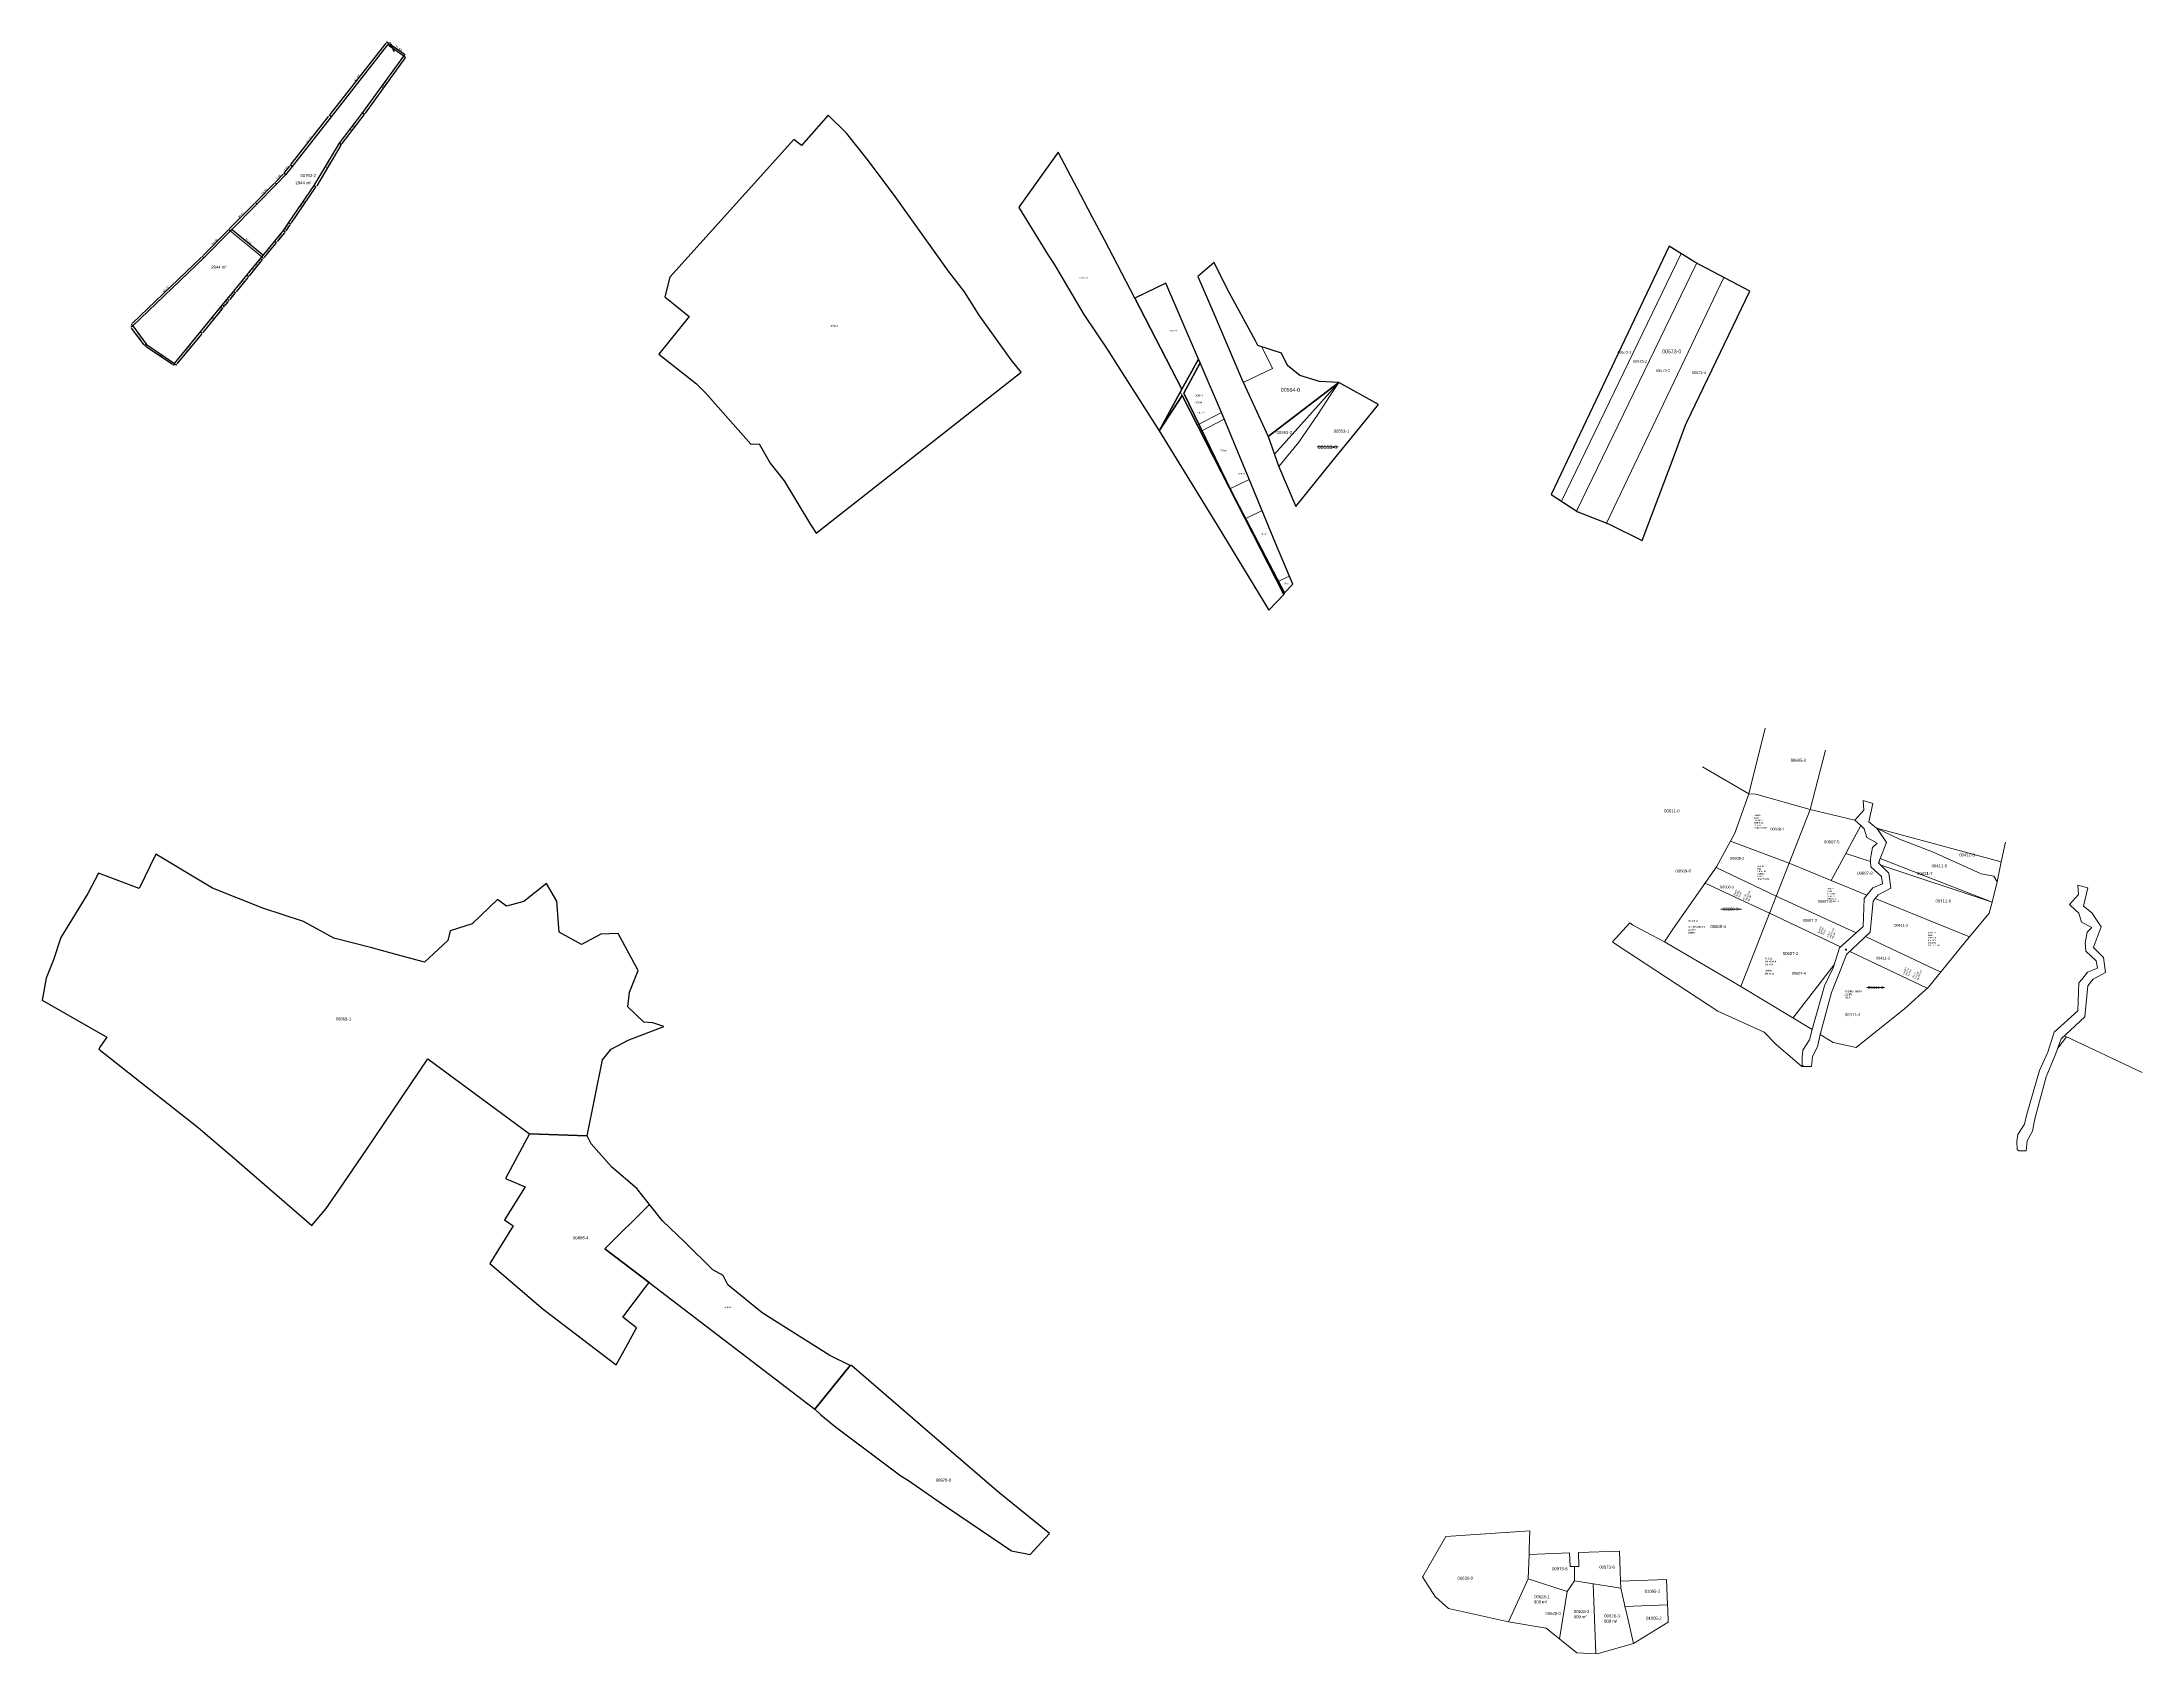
# Model space of a CAD drawing. Header units: metres. Extents: x 7513349 to 7514739, y 4689531 to 4690598.
import ezdxf

# ---------------------------------------------------------------- set-up
doc = ezdxf.new("R2010")
doc.units = ezdxf.units.M
doc.header["$PDMODE"] = 32
doc.header["$PDSIZE"] = 0.75
doc.layers.get('0').update_dxf_attribs({"lineweight": 0})
for name, color, linetype, lineweight in [('mungese nr', 1, 'Continuous', 0), ('mungese parc', 1, 'Continuous', 0), ('mungese parc matjet', 1, 'Continuous', 0), ('Ndarjet', 1, 'Continuous', 0), ('Nr Parceles Baze', 7, 'Continuous', 0), ('Nr-Kojshi', 251, 'Continuous', 0), ('Nr-Ri', 1, 'Continuous', 0), ('Parc-Kojshi', 251, 'Continuous', 0), ('Parcela Baze', 7, 'Continuous', 0), ('pronaret veq', 7, 'Continuous', 0), ('YourDimensionLayer', 5, 'Continuous', 0)]:
    doc.layers.add(name, color=color, linetype=linetype, lineweight=lineweight)
doc.styles.get("Standard").update_dxf_attribs({"font": 'arial.ttf'})
doc.dimstyles.get("Standard").update_dxf_attribs({"dimtxt": 1.9, "dimasz": 1, "dimexe": 0.18, "dimexo": 0.0625, "dimgap": 0.09, "dimtad": 1, "dimzin": 0, "dimdsep": 46, "dimtxsty": 'Standard', "dimcen": 0, "dimadec": 0, "dimazin": 0, "dimtfac": 1, "dimtofl": 0, "dimtmove": 0, "dimatfit": 3, "dimfxl": 1, "dimtolj": 1, "dimtzin": 0, "dimarcsym": 0})

# ---------------------------------------------------------------- blocks, each defined once
blk = doc.blocks.new('*D109')
at = {"layer": 'Defpoints', "color": 0, "transparency": 16777216}
for p in [(7513561.5, 4690551), (7513546.1, 4690530.8), (7513547.3, 4690530)]:
    blk.add_point(p, dxfattribs=at)
at = {"layer": 'YourDimensionLayer', "color": 0, "lineweight": -2, "transparency": 16777216}
for p, q in [((7513562.2, 4690549.5), (7513547.7, 4690530.5)), ((7513561.5, 4690550.9), (7513562.7, 4690550)), ((7513546.2, 4690530.8), (7513547.4, 4690529.9))]:
    blk.add_line(p, q, dxfattribs=at)
at = {"layer": 'YourDimensionLayer', "color": 0, "transparency": 16777216}
for points in [[(7513562.1, 4690549.6), (7513562.3, 4690549.4), (7513562.6, 4690550.1)], [(7513547.6, 4690530.6), (7513547.8, 4690530.5), (7513547.3, 4690530)]]:
    blk.add_solid(points, dxfattribs=at)
at = {"layer": 'YourDimensionLayer', "color": 0, "transparency": 16777216, "insert": (7513554.3, 4690540.5), "char_height": 1.43, "attachment_point": 5, "rotation": 52.6792}
blk.add_mtext('\\A1;25.34', dxfattribs=at)
blk = doc.blocks.new('*D110')
at = {"layer": 'Defpoints', "color": 0, "transparency": 16777216}
for p in [(7513546.1, 4690530.8), (7513529.4, 4690502.7), (7513530.6, 4690502)]:
    blk.add_point(p, dxfattribs=at)
at = {"layer": 'YourDimensionLayer', "color": 0, "lineweight": -2, "transparency": 16777216}
for p, q in [((7513546.2, 4690530.8), (7513547.5, 4690530)), ((7513547, 4690529.4), (7513531, 4690502.6)), ((7513529.4, 4690502.7), (7513530.7, 4690501.9))]:
    blk.add_line(p, q, dxfattribs=at)
at = {"layer": 'YourDimensionLayer', "color": 0, "transparency": 16777216}
for points in [[(7513546.9, 4690529.5), (7513547.1, 4690529.4), (7513547.4, 4690530.1)], [(7513530.9, 4690502.7), (7513531.1, 4690502.6), (7513530.6, 4690502)]]:
    blk.add_solid(points, dxfattribs=at)
at = {"layer": 'YourDimensionLayer', "color": 0, "transparency": 16777216, "insert": (7513538.3, 4690516.4), "char_height": 1.43, "attachment_point": 5, "rotation": 59.1591}
blk.add_mtext('\\A1;32.71', dxfattribs=at)
blk = doc.blocks.new('*D111')
at = {"layer": 'Defpoints', "color": 0, "transparency": 16777216}
for p in [(7513529.4, 4690502.7), (7513512.6, 4690478.2), (7513513.7, 4690477.4)]:
    blk.add_point(p, dxfattribs=at)
at = {"layer": 'YourDimensionLayer', "color": 0, "lineweight": -2, "transparency": 16777216}
for p, q in [((7513529.4, 4690502.7), (7513530.7, 4690501.8)), ((7513530.1, 4690501.3), (7513514.2, 4690478)), ((7513512.6, 4690478.1), (7513513.9, 4690477.3))]:
    blk.add_line(p, q, dxfattribs=at)
at = {"layer": 'YourDimensionLayer', "color": 0, "transparency": 16777216}
for points in [[(7513530, 4690501.4), (7513530.2, 4690501.2), (7513530.5, 4690501.9)], [(7513514.1, 4690478), (7513514.3, 4690477.9), (7513513.7, 4690477.4)]]:
    blk.add_solid(points, dxfattribs=at)
at = {"layer": 'YourDimensionLayer', "color": 0, "transparency": 16777216, "insert": (7513521.5, 4690490.1), "char_height": 1.43, "attachment_point": 5, "rotation": 55.6227}
blk.add_mtext('\\A1;29.76', dxfattribs=at)
blk = doc.blocks.new('*D112')
at = {"layer": 'Defpoints', "color": 0, "transparency": 16777216}
for p in [(7513512.6, 4690478.2), (7513509, 4690472.9), (7513510.2, 4690472.1)]:
    blk.add_point(p, dxfattribs=at)
at = {"layer": 'YourDimensionLayer', "color": 0, "lineweight": -2, "transparency": 16777216}
for p, q in [((7513513.3, 4690476.7), (7513510.6, 4690472.8)), ((7513512.6, 4690478.1), (7513513.9, 4690477.3)), ((7513509, 4690472.9), (7513510.3, 4690472.1))]:
    blk.add_line(p, q, dxfattribs=at)
at = {"layer": 'YourDimensionLayer', "color": 0, "transparency": 16777216}
for points in [[(7513513.2, 4690476.8), (7513513.4, 4690476.7), (7513513.7, 4690477.4)], [(7513510.5, 4690472.8), (7513510.7, 4690472.7), (7513510.2, 4690472.1)]]:
    blk.add_solid(points, dxfattribs=at)
at = {"layer": 'YourDimensionLayer', "color": 0, "transparency": 16777216, "insert": (7513511.3, 4690475.2), "char_height": 1.43, "attachment_point": 5, "rotation": 55.626}
blk.add_mtext('\\A1;6.32', dxfattribs=at)
blk = doc.blocks.new('*D113')
at = {"layer": 'Defpoints', "color": 0, "transparency": 16777216}
for p in [(7513503.3, 4690465.9), (7513504.4, 4690465), (7513509, 4690472.9)]:
    blk.add_point(p, dxfattribs=at)
at = {"layer": 'YourDimensionLayer', "color": 0, "lineweight": -2, "transparency": 16777216}
for p, q in [((7513503.3, 4690465.9), (7513504.5, 4690465)), ((7513509.6, 4690471.5), (7513504.8, 4690465.6)), ((7513509, 4690472.9), (7513510.2, 4690472))]:
    blk.add_line(p, q, dxfattribs=at)
at = {"layer": 'YourDimensionLayer', "color": 0, "transparency": 16777216}
for points in [[(7513504.7, 4690465.7), (7513504.9, 4690465.5), (7513504.4, 4690465)], [(7513509.5, 4690471.5), (7513509.7, 4690471.4), (7513510.1, 4690472)]]:
    blk.add_solid(points, dxfattribs=at)
at = {"layer": 'YourDimensionLayer', "color": 0, "transparency": 16777216, "insert": (7513506.6, 4690469), "char_height": 1.43, "attachment_point": 5, "rotation": 50.7231}
blk.add_mtext('\\A1;9.05', dxfattribs=at)
blk = doc.blocks.new('*D114')
at = {"layer": 'Defpoints', "color": 0, "transparency": 16777216}
for p in [(7513503.3, 4690465.9), (7513494.7, 4690455.5), (7513495.8, 4690454.6)]:
    blk.add_point(p, dxfattribs=at)
at = {"layer": 'YourDimensionLayer', "color": 0, "lineweight": -2, "transparency": 16777216}
for p, q in [((7513503.9, 4690464.5), (7513496.3, 4690455.2)), ((7513503.3, 4690465.9), (7513504.5, 4690465)), ((7513494.8, 4690455.5), (7513495.9, 4690454.5))]:
    blk.add_line(p, q, dxfattribs=at)
at = {"layer": 'YourDimensionLayer', "color": 0, "transparency": 16777216}
for points in [[(7513503.8, 4690464.5), (7513504, 4690464.4), (7513504.4, 4690465)], [(7513496.2, 4690455.3), (7513496.4, 4690455.1), (7513495.8, 4690454.6)]]:
    blk.add_solid(points, dxfattribs=at)
at = {"layer": 'YourDimensionLayer', "color": 0, "transparency": 16777216, "insert": (7513499.5, 4690460.3), "char_height": 1.43, "attachment_point": 5, "rotation": 50.722}
blk.add_mtext('\\A1;13.47', dxfattribs=at)
blk = doc.blocks.new('*D116')
at = {"layer": 'Defpoints', "color": 0, "transparency": 16777216}
for p in [(7513490.4, 4690491.5), (7513491.4, 4690490.5), (7513473.8, 4690472.6)]:
    blk.add_point(p, dxfattribs=at)
at = {"layer": 'YourDimensionLayer', "color": 0, "lineweight": -2, "transparency": 16777216}
for p, q in [((7513473.3, 4690474.2), (7513489.8, 4690490.9)), ((7513491.3, 4690490.5), (7513490.3, 4690491.6)), ((7513473.8, 4690472.7), (7513472.7, 4690473.7))]:
    blk.add_line(p, q, dxfattribs=at)
at = {"layer": 'YourDimensionLayer', "color": 0, "transparency": 16777216}
for points in [[(7513489.7, 4690491), (7513489.9, 4690490.8), (7513490.4, 4690491.5)], [(7513473.2, 4690474.3), (7513473.4, 4690474.1), (7513472.8, 4690473.6)]]:
    blk.add_solid(points, dxfattribs=at)
at = {"layer": 'YourDimensionLayer', "color": 0, "transparency": 16777216, "insert": (7513481, 4690483.1), "char_height": 1.43, "attachment_point": 5, "rotation": 45.4245}
blk.add_mtext('\\A1;25.02', dxfattribs=at)
blk = doc.blocks.new('*D117')
at = {"layer": 'Defpoints', "color": 0, "transparency": 16777216}
for p in [(7513503.4, 4690504.7), (7513504.4, 4690503.7), (7513491.4, 4690490.5)]:
    blk.add_point(p, dxfattribs=at)
at = {"layer": 'YourDimensionLayer', "color": 0, "lineweight": -2, "transparency": 16777216}
for p, q in [((7513490.9, 4690492), (7513502.8, 4690504.1)), ((7513504.3, 4690503.7), (7513503.3, 4690504.7)), ((7513491.3, 4690490.5), (7513490.3, 4690491.6))]:
    blk.add_line(p, q, dxfattribs=at)
at = {"layer": 'YourDimensionLayer', "color": 0, "transparency": 16777216}
for points in [[(7513502.7, 4690504.2), (7513502.9, 4690504), (7513503.4, 4690504.7)], [(7513490.8, 4690492.1), (7513491, 4690491.9), (7513490.4, 4690491.5)]]:
    blk.add_solid(points, dxfattribs=at)
at = {"layer": 'YourDimensionLayer', "color": 0, "transparency": 16777216, "insert": (7513496.3, 4690498.6), "char_height": 1.43, "attachment_point": 5, "rotation": 45.4264}
blk.add_mtext('\\A1;18.53', dxfattribs=at)
blk = doc.blocks.new('*D118')
at = {"layer": 'Defpoints', "color": 0, "transparency": 16777216}
for p in [(7513504.4, 4690503.7), (7513509.4, 4690510.8), (7513510.5, 4690509.8)]:
    blk.add_point(p, dxfattribs=at)
at = {"layer": 'YourDimensionLayer', "color": 0, "lineweight": -2, "transparency": 16777216}
for p, q in [((7513504.3, 4690503.7), (7513503.3, 4690504.7)), ((7513503.9, 4690505.2), (7513508.9, 4690510.3)), ((7513510.4, 4690509.9), (7513509.3, 4690510.9))]:
    blk.add_line(p, q, dxfattribs=at)
at = {"layer": 'YourDimensionLayer', "color": 0, "transparency": 16777216}
for points in [[(7513503.8, 4690505.3), (7513504, 4690505.1), (7513503.4, 4690504.7)], [(7513508.8, 4690510.4), (7513509, 4690510.2), (7513509.4, 4690510.8)]]:
    blk.add_solid(points, dxfattribs=at)
at = {"layer": 'YourDimensionLayer', "color": 0, "transparency": 16777216, "insert": (7513505.8, 4690508.3), "char_height": 1.43, "attachment_point": 5, "rotation": 45.4259}
blk.add_mtext('\\A1;8.66', dxfattribs=at)
blk = doc.blocks.new('*D119')
at = {"layer": 'Defpoints', "color": 0, "transparency": 16777216}
for p in [(7513510.4, 4690509.8), (7513513.7, 4690516.2), (7513514.8, 4690515.3)]:
    blk.add_point(p, dxfattribs=at)
at = {"layer": 'YourDimensionLayer', "color": 0, "lineweight": -2, "transparency": 16777216}
for p, q in [((7513510.4, 4690509.8), (7513509.2, 4690510.8)), ((7513509.8, 4690511.3), (7513513.2, 4690515.6)), ((7513514.7, 4690515.4), (7513513.5, 4690516.3))]:
    blk.add_line(p, q, dxfattribs=at)
at = {"layer": 'YourDimensionLayer', "color": 0, "transparency": 16777216}
for points in [[(7513509.7, 4690511.4), (7513509.9, 4690511.2), (7513509.3, 4690510.7)], [(7513513.1, 4690515.7), (7513513.3, 4690515.6), (7513513.7, 4690516.2)]]:
    blk.add_solid(points, dxfattribs=at)
at = {"layer": 'YourDimensionLayer', "color": 0, "transparency": 16777216, "insert": (7513510.9, 4690513.9), "char_height": 1.43, "attachment_point": 5, "rotation": 51.9208}
blk.add_mtext('\\A1;7.01', dxfattribs=at)
blk = doc.blocks.new('*D120')
at = {"layer": 'Defpoints', "color": 0, "transparency": 16777216}
for p in [(7513539.4, 4690549.1), (7513540.5, 4690548.2), (7513514.8, 4690515.3)]:
    blk.add_point(p, dxfattribs=at)
at = {"layer": 'YourDimensionLayer', "color": 0, "lineweight": -2, "transparency": 16777216}
for p, q in [((7513514.1, 4690516.8), (7513538.9, 4690548.5)), ((7513540.5, 4690548.2), (7513539.3, 4690549.2)), ((7513514.7, 4690515.4), (7513513.5, 4690516.3))]:
    blk.add_line(p, q, dxfattribs=at)
at = {"layer": 'YourDimensionLayer', "color": 0, "transparency": 16777216}
for points in [[(7513538.8, 4690548.6), (7513539, 4690548.4), (7513539.4, 4690549.1)], [(7513514, 4690516.9), (7513514.2, 4690516.7), (7513513.7, 4690516.2)]]:
    blk.add_solid(points, dxfattribs=at)
at = {"layer": 'YourDimensionLayer', "color": 0, "transparency": 16777216, "insert": (7513525.9, 4690533.1), "char_height": 1.43, "attachment_point": 5, "rotation": 51.9306}
blk.add_mtext('\\A1;41.75', dxfattribs=at)
blk = doc.blocks.new('*D121')
at = {"layer": 'Defpoints', "color": 0, "transparency": 16777216}
for p in [(7513577.4, 4690597.6), (7513578.5, 4690596.7), (7513540.5, 4690548.2)]:
    blk.add_point(p, dxfattribs=at)
at = {"layer": 'YourDimensionLayer', "color": 0, "lineweight": -2, "transparency": 16777216}
for p, q in [((7513539.9, 4690549.7), (7513576.9, 4690597)), ((7513578.5, 4690596.8), (7513577.3, 4690597.7)), ((7513540.5, 4690548.2), (7513539.3, 4690549.2))]:
    blk.add_line(p, q, dxfattribs=at)
at = {"layer": 'YourDimensionLayer', "color": 0, "transparency": 16777216}
for points in [[(7513576.8, 4690597.1), (7513577, 4690596.9), (7513577.4, 4690597.6)], [(7513539.8, 4690549.8), (7513540, 4690549.6), (7513539.4, 4690549.1)]]:
    blk.add_solid(points, dxfattribs=at)
at = {"layer": 'YourDimensionLayer', "color": 0, "transparency": 16777216, "insert": (7513557.8, 4690573.8), "char_height": 1.43, "attachment_point": 5, "rotation": 51.9385}
blk.add_mtext('\\A1;61.63', dxfattribs=at)
blk = doc.blocks.new('*D122')
at = {"layer": 'Defpoints', "color": 0, "transparency": 16777216}
for p in [(7513578.5, 4690596.7), (7513579.2, 4690595), (7513580.5, 4690595.4)]:
    blk.add_point(p, dxfattribs=at)
at = {"layer": 'YourDimensionLayer', "color": 0, "lineweight": -2, "transparency": 16777216}
for p, q in [((7513578.6, 4690596.8), (7513580, 4690597.3)), ((7513579.2, 4690595), (7513580.6, 4690595.5)), ((7513580.1, 4690596.5), (7513580.2, 4690596.1)), ((7513580.5, 4690595.4), (7513582, 4690591.3))]:
    blk.add_line(p, q, dxfattribs=at)
at = {"layer": 'YourDimensionLayer', "color": 0, "transparency": 16777216}
for points in [[(7513580.2, 4690596.6), (7513580, 4690596.5), (7513579.9, 4690597.2)], [(7513580.4, 4690596.2), (7513580.1, 4690596.1), (7513580.5, 4690595.4)]]:
    blk.add_solid(points, dxfattribs=at)
at = {"layer": 'YourDimensionLayer', "color": 0, "transparency": 16777216, "insert": (7513582.1, 4690593.3), "char_height": 1.43, "attachment_point": 5, "rotation": 290.1325}
blk.add_mtext('\\A1;1.90', dxfattribs=at)
blk = doc.blocks.new('*D123')
at = {"layer": 'Defpoints', "color": 0, "transparency": 16777216}
for p in [(7513579.2, 4690595), (7513588.6, 4690588.3), (7513589.4, 4690589.5)]:
    blk.add_point(p, dxfattribs=at)
at = {"layer": 'YourDimensionLayer', "color": 0, "lineweight": -2, "transparency": 16777216}
for p, q in [((7513579.2, 4690595), (7513580.1, 4690596.2)), ((7513580.6, 4690595.7), (7513588.8, 4690589.9)), ((7513588.6, 4690588.4), (7513589.5, 4690589.6))]:
    blk.add_line(p, q, dxfattribs=at)
at = {"layer": 'YourDimensionLayer', "color": 0, "transparency": 16777216}
for points in [[(7513580.7, 4690595.8), (7513580.5, 4690595.6), (7513580, 4690596.1)], [(7513588.9, 4690590.1), (7513588.7, 4690589.8), (7513589.4, 4690589.5)]]:
    blk.add_solid(points, dxfattribs=at)
at = {"layer": 'YourDimensionLayer', "color": 0, "transparency": 16777216, "insert": (7513585.2, 4690593.5), "char_height": 1.43, "attachment_point": 5, "rotation": 325.0691}
blk.add_mtext('\\A1;11.53', dxfattribs=at)
blk = doc.blocks.new('*D124')
at = {"layer": 'Defpoints', "color": 0, "transparency": 16777216}
for p in [(7513588.6, 4690588.3), (7513561.5, 4690551), (7513562.7, 4690550.1)]:
    blk.add_point(p, dxfattribs=at)
at = {"layer": 'YourDimensionLayer', "color": 0, "lineweight": -2, "transparency": 16777216}
for p, q in [((7513589.3, 4690586.9), (7513563.1, 4690550.7)), ((7513588.7, 4690588.3), (7513589.9, 4690587.4)), ((7513561.5, 4690550.9), (7513562.8, 4690550))]:
    blk.add_line(p, q, dxfattribs=at)
at = {"layer": 'YourDimensionLayer', "color": 0, "transparency": 16777216}
for points in [[(7513589.2, 4690587), (7513589.4, 4690586.8), (7513589.8, 4690587.5)], [(7513563, 4690550.8), (7513563.2, 4690550.7), (7513562.7, 4690550.1)]]:
    blk.add_solid(points, dxfattribs=at)
at = {"layer": 'YourDimensionLayer', "color": 0, "transparency": 16777216, "insert": (7513575.6, 4690569.3), "char_height": 1.43, "attachment_point": 5, "rotation": 54.0424}
blk.add_mtext('\\A1;46.19', dxfattribs=at)
blk = doc.blocks.new('*D125')
at = {"layer": 'Defpoints', "color": 0, "transparency": 16777216}
for p in [(7513471.8, 4690427.5), (7513473, 4690426.6), (7513476.1, 4690432.7)]:
    blk.add_point(p, dxfattribs=at)
at = {"layer": 'YourDimensionLayer', "color": 0, "lineweight": -2, "transparency": 16777216}
for p, q in [((7513471.9, 4690427.5), (7513473.1, 4690426.5)), ((7513476.7, 4690431.2), (7513473.4, 4690427.2)), ((7513476.1, 4690432.6), (7513477.3, 4690431.7))]:
    blk.add_line(p, q, dxfattribs=at)
at = {"layer": 'YourDimensionLayer', "color": 0, "transparency": 16777216}
for points in [[(7513473.3, 4690427.3), (7513473.5, 4690427.1), (7513473, 4690426.6)], [(7513476.6, 4690431.3), (7513476.8, 4690431.1), (7513477.2, 4690431.8)]]:
    blk.add_solid(points, dxfattribs=at)
at = {"layer": 'YourDimensionLayer', "color": 0, "transparency": 16777216, "insert": (7513474.4, 4690429.7), "char_height": 1.43, "attachment_point": 5, "rotation": 50.7203}
blk.add_mtext('\\A1;6.65', dxfattribs=at)
blk = doc.blocks.new('*D126')
at = {"layer": 'Defpoints', "color": 0, "transparency": 16777216}
for p in [(7513468.7, 4690423.7), (7513469.8, 4690422.8), (7513471.8, 4690427.5)]:
    blk.add_point(p, dxfattribs=at)
at = {"layer": 'YourDimensionLayer', "color": 0, "lineweight": -2, "transparency": 16777216}
for p, q in [((7513468.7, 4690423.7), (7513469.9, 4690422.7)), ((7513472.5, 4690426), (7513470.3, 4690423.4)), ((7513471.9, 4690427.5), (7513473.1, 4690426.5))]:
    blk.add_line(p, q, dxfattribs=at)
at = {"layer": 'YourDimensionLayer', "color": 0, "transparency": 16777216}
for points in [[(7513470.2, 4690423.4), (7513470.4, 4690423.3), (7513469.8, 4690422.8)], [(7513472.4, 4690426.1), (7513472.6, 4690426), (7513473, 4690426.6)]]:
    blk.add_solid(points, dxfattribs=at)
at = {"layer": 'YourDimensionLayer', "color": 0, "transparency": 16777216, "insert": (7513470.8, 4690425.2), "char_height": 1.43, "attachment_point": 5, "rotation": 50.7261}
blk.add_mtext('\\A1;4.95', dxfattribs=at)
blk = doc.blocks.new('*D127')
at = {"layer": 'Defpoints', "color": 0, "transparency": 16777216}
for p in [(7513467.6, 4690422.4), (7513468.7, 4690423.7), (7513468.7, 4690421.5)]:
    blk.add_point(p, dxfattribs=at)
at = {"layer": 'YourDimensionLayer', "color": 0, "lineweight": -2, "transparency": 16777216}
for p, q in [((7513468.7, 4690421.5), (7513465.9, 4690418)), ((7513467.7, 4690422.4), (7513468.8, 4690421.4)), ((7513468.7, 4690423.7), (7513469.9, 4690422.7)), ((7513469.3, 4690422.2), (7513469.2, 4690422.1))]:
    blk.add_line(p, q, dxfattribs=at)
at = {"layer": 'YourDimensionLayer', "color": 0, "transparency": 16777216}
for points in [[(7513469.1, 4690422.1), (7513469.3, 4690422), (7513468.7, 4690421.5)], [(7513469.2, 4690422.3), (7513469.4, 4690422.1), (7513469.8, 4690422.8)]]:
    blk.add_solid(points, dxfattribs=at)
at = {"layer": 'YourDimensionLayer', "color": 0, "transparency": 16777216, "insert": (7513466.5, 4690420), "char_height": 1.43, "attachment_point": 5, "rotation": 50.7225}
blk.add_mtext('\\A1;1.69', dxfattribs=at)
blk = doc.blocks.new('*D128')
at = {"layer": 'Defpoints', "color": 0, "transparency": 16777216}
for p in [(7513467.6, 4690422.4), (7513454.1, 4690405.9), (7513455.2, 4690405)]:
    blk.add_point(p, dxfattribs=at)
at = {"layer": 'YourDimensionLayer', "color": 0, "lineweight": -2, "transparency": 16777216}
for p, q in [((7513468.3, 4690420.9), (7513455.6, 4690405.5)), ((7513467.7, 4690422.4), (7513468.8, 4690421.4)), ((7513454.1, 4690405.8), (7513455.3, 4690404.9))]:
    blk.add_line(p, q, dxfattribs=at)
at = {"layer": 'YourDimensionLayer', "color": 0, "transparency": 16777216}
for points in [[(7513468.2, 4690421), (7513468.4, 4690420.8), (7513468.7, 4690421.5)], [(7513455.6, 4690405.6), (7513455.7, 4690405.5), (7513455.2, 4690405)]]:
    blk.add_solid(points, dxfattribs=at)
at = {"layer": 'YourDimensionLayer', "color": 0, "transparency": 16777216, "insert": (7513461.3, 4690413.7), "char_height": 1.43, "attachment_point": 5, "rotation": 50.5993}
blk.add_mtext('\\A1;21.38', dxfattribs=at)
blk = doc.blocks.new('*D129')
at = {"layer": 'Defpoints', "color": 0, "transparency": 16777216}
for p in [(7513454.1, 4690405.9), (7513436.9, 4690384.9), (7513438, 4690384)]:
    blk.add_point(p, dxfattribs=at)
at = {"layer": 'YourDimensionLayer', "color": 0, "lineweight": -2, "transparency": 16777216}
for p, q in [((7513454.1, 4690405.8), (7513455.3, 4690404.9)), ((7513454.7, 4690404.4), (7513438.5, 4690384.6)), ((7513436.9, 4690384.9), (7513438.1, 4690383.9))]:
    blk.add_line(p, q, dxfattribs=at)
at = {"layer": 'YourDimensionLayer', "color": 0, "transparency": 16777216}
for points in [[(7513454.6, 4690404.5), (7513454.8, 4690404.3), (7513455.2, 4690405)], [(7513438.4, 4690384.7), (7513438.6, 4690384.5), (7513438, 4690384)]]:
    blk.add_solid(points, dxfattribs=at)
at = {"layer": 'YourDimensionLayer', "color": 0, "transparency": 16777216, "insert": (7513446, 4690395), "char_height": 1.43, "attachment_point": 5, "rotation": 50.6255}
blk.add_mtext('\\A1;27.09', dxfattribs=at)
blk = doc.blocks.new('*D130')
at = {"layer": 'Defpoints', "color": 0, "transparency": 16777216}
for p in [(7513417.5, 4690396.3), (7513418.3, 4690397.5), (7513436.9, 4690384.9)]:
    blk.add_point(p, dxfattribs=at)
at = {"layer": 'YourDimensionLayer', "color": 0, "lineweight": -2, "transparency": 16777216}
for p, q in [((7513418.2, 4690397.5), (7513417.4, 4690396.2)), ((7513435.5, 4690384.2), (7513418.1, 4690395.9)), ((7513436.9, 4690384.9), (7513436, 4690383.6))]:
    blk.add_line(p, q, dxfattribs=at)
at = {"layer": 'YourDimensionLayer', "color": 0, "transparency": 16777216}
for points in [[(7513418.1, 4690396), (7513418, 4690395.8), (7513417.5, 4690396.3)], [(7513435.5, 4690384.3), (7513435.4, 4690384.1), (7513436.1, 4690383.7)]]:
    blk.add_solid(points, dxfattribs=at)
at = {"layer": 'YourDimensionLayer', "color": 0, "transparency": 16777216, "insert": (7513427.2, 4690390.7), "char_height": 1.43, "attachment_point": 5, "rotation": 325.9073}
blk.add_mtext('\\A1;22.50', dxfattribs=at)
blk = doc.blocks.new('*D131')
at = {"layer": 'Defpoints', "color": 0, "transparency": 16777216}
for p in [(7513408.1, 4690409.1), (7513409.2, 4690409.9), (7513418.3, 4690397.5)]:
    blk.add_point(p, dxfattribs=at)
at = {"layer": 'YourDimensionLayer', "color": 0, "lineweight": -2, "transparency": 16777216}
for p, q in [((7513409.2, 4690409.9), (7513407.9, 4690409)), ((7513416.7, 4690397.3), (7513408.5, 4690408.4)), ((7513418.2, 4690397.5), (7513417, 4690396.6))]:
    blk.add_line(p, q, dxfattribs=at)
at = {"layer": 'YourDimensionLayer', "color": 0, "transparency": 16777216}
for points in [[(7513408.6, 4690408.5), (7513408.4, 4690408.4), (7513408.1, 4690409.1)], [(7513416.8, 4690397.4), (7513416.6, 4690397.2), (7513417.1, 4690396.7)]]:
    blk.add_solid(points, dxfattribs=at)
at = {"layer": 'YourDimensionLayer', "color": 0, "transparency": 16777216, "insert": (7513413.2, 4690403.3), "char_height": 1.43, "attachment_point": 5, "rotation": 306.1895}
blk.add_mtext('\\A1;15.33', dxfattribs=at)
blk = doc.blocks.new('*D132')
at = {"layer": 'Defpoints', "color": 0, "transparency": 16777216}
for p in [(7513455.3, 4690455.9), (7513456.3, 4690454.8), (7513409.2, 4690409.9)]:
    blk.add_point(p, dxfattribs=at)
at = {"layer": 'YourDimensionLayer', "color": 0, "lineweight": -2, "transparency": 16777216}
for p, q in [((7513408.8, 4690411.4), (7513454.7, 4690455.3)), ((7513456.2, 4690454.9), (7513455.2, 4690456)), ((7513409.2, 4690409.9), (7513408.1, 4690411))]:
    blk.add_line(p, q, dxfattribs=at)
at = {"layer": 'YourDimensionLayer', "color": 0, "transparency": 16777216}
for points in [[(7513454.7, 4690455.4), (7513454.8, 4690455.3), (7513455.3, 4690455.9)], [(7513408.7, 4690411.5), (7513408.8, 4690411.4), (7513408.2, 4690410.9)]]:
    blk.add_solid(points, dxfattribs=at)
at = {"layer": 'YourDimensionLayer', "color": 0, "transparency": 16777216, "insert": (7513431.2, 4690434), "char_height": 1.43, "attachment_point": 5, "rotation": 43.6713}
blk.add_mtext('\\A1;65.07', dxfattribs=at)
blk = doc.blocks.new('*D133')
at = {"layer": 'Defpoints', "color": 0, "transparency": 16777216}
for p in [(7513472.8, 4690473.6), (7513473.8, 4690472.6), (7513456.3, 4690454.8)]:
    blk.add_point(p, dxfattribs=at)
at = {"layer": 'YourDimensionLayer', "color": 0, "lineweight": -2, "transparency": 16777216}
for p, q in [((7513455.8, 4690456.4), (7513472.3, 4690473.1)), ((7513473.8, 4690472.7), (7513472.7, 4690473.7)), ((7513456.2, 4690454.9), (7513455.2, 4690455.9))]:
    blk.add_line(p, q, dxfattribs=at)
at = {"layer": 'YourDimensionLayer', "color": 0, "transparency": 16777216}
for points in [[(7513472.2, 4690473.2), (7513472.4, 4690473), (7513472.8, 4690473.6)], [(7513455.7, 4690456.5), (7513455.9, 4690456.3), (7513455.3, 4690455.8)]]:
    blk.add_solid(points, dxfattribs=at)
at = {"layer": 'YourDimensionLayer', "color": 0, "transparency": 16777216, "insert": (7513463.5, 4690465.3), "char_height": 1.43, "attachment_point": 5, "rotation": 45.4245}
blk.add_mtext('\\A1;24.99', dxfattribs=at)
blk = doc.blocks.new('*D134')
at = {"layer": 'Defpoints', "color": 0, "transparency": 16777216}
for p in [(7513473.8, 4690472.6), (7513494.7, 4690455.5), (7513495.6, 4690456.6)]:
    blk.add_point(p, dxfattribs=at)
at = {"layer": 'YourDimensionLayer', "color": 0, "lineweight": -2, "transparency": 16777216}
for p, q in [((7513473.8, 4690472.7), (7513474.8, 4690473.8)), ((7513475.3, 4690473.3), (7513495.1, 4690457.1)), ((7513494.8, 4690455.6), (7513495.7, 4690456.7))]:
    blk.add_line(p, q, dxfattribs=at)
at = {"layer": 'YourDimensionLayer', "color": 0, "transparency": 16777216}
for points in [[(7513475.4, 4690473.4), (7513475.2, 4690473.2), (7513474.7, 4690473.7)], [(7513495.1, 4690457.2), (7513495, 4690457), (7513495.6, 4690456.6)]]:
    blk.add_solid(points, dxfattribs=at)
at = {"layer": 'YourDimensionLayer', "color": 0, "transparency": 16777216, "insert": (7513485.7, 4690465.8), "char_height": 1.43, "attachment_point": 5, "rotation": 320.722}
blk.add_mtext('\\A1;27.04', dxfattribs=at)
blk = doc.blocks.new('*D135')
at = {"layer": 'Defpoints', "color": 0, "transparency": 16777216}
for p in [(7513493.9, 4690454.4), (7513494.7, 4690455.5), (7513495, 4690453.5)]:
    blk.add_point(p, dxfattribs=at)
at = {"layer": 'YourDimensionLayer', "color": 0, "lineweight": -2, "transparency": 16777216}
for p, q in [((7513494.5, 4690453), (7513491.7, 4690449.5)), ((7513493.9, 4690454.4), (7513495.1, 4690453.5)), ((7513494.8, 4690455.5), (7513495.9, 4690454.5)), ((7513496.3, 4690455.2), (7513496.8, 4690455.8))]:
    blk.add_line(p, q, dxfattribs=at)
at = {"layer": 'YourDimensionLayer', "color": 0, "transparency": 16777216}
for points in [[(7513494.4, 4690453), (7513494.6, 4690452.9), (7513495, 4690453.5)], [(7513496.2, 4690455.3), (7513496.4, 4690455.1), (7513495.8, 4690454.6)]]:
    blk.add_solid(points, dxfattribs=at)
at = {"layer": 'YourDimensionLayer', "color": 0, "transparency": 16777216, "insert": (7513492.2, 4690451.4), "char_height": 1.43, "attachment_point": 5, "rotation": 50.722}
blk.add_mtext('\\A1;1.39', dxfattribs=at)
blk = doc.blocks.new('*D136')
at = {"layer": 'Defpoints', "color": 0, "transparency": 16777216}
for p in [(7513493.9, 4690454.4), (7513484.8, 4690443.4), (7513485.9, 4690442.5)]:
    blk.add_point(p, dxfattribs=at)
at = {"layer": 'YourDimensionLayer', "color": 0, "lineweight": -2, "transparency": 16777216}
for p, q in [((7513494.5, 4690453), (7513486.4, 4690443)), ((7513493.9, 4690454.4), (7513495.1, 4690453.5)), ((7513484.8, 4690443.3), (7513486, 4690442.4))]:
    blk.add_line(p, q, dxfattribs=at)
at = {"layer": 'YourDimensionLayer', "color": 0, "transparency": 16777216}
for points in [[(7513494.4, 4690453), (7513494.6, 4690452.9), (7513495, 4690453.5)], [(7513486.3, 4690443.1), (7513486.5, 4690443), (7513485.9, 4690442.5)]]:
    blk.add_solid(points, dxfattribs=at)
at = {"layer": 'YourDimensionLayer', "color": 0, "transparency": 16777216, "insert": (7513489.8, 4690448.5), "char_height": 1.43, "attachment_point": 5, "rotation": 50.7278}
blk.add_mtext('\\A1;14.32', dxfattribs=at)
blk = doc.blocks.new('*D137')
at = {"layer": 'Defpoints', "color": 0, "transparency": 16777216}
for p in [(7513484.8, 4690443.4), (7513476.1, 4690432.7), (7513477.2, 4690431.8)]:
    blk.add_point(p, dxfattribs=at)
at = {"layer": 'YourDimensionLayer', "color": 0, "lineweight": -2, "transparency": 16777216}
for p, q in [((7513485.4, 4690441.9), (7513477.6, 4690432.4)), ((7513484.8, 4690443.3), (7513486, 4690442.4)), ((7513476.1, 4690432.6), (7513477.3, 4690431.7))]:
    blk.add_line(p, q, dxfattribs=at)
at = {"layer": 'YourDimensionLayer', "color": 0, "transparency": 16777216}
for points in [[(7513485.3, 4690441.9), (7513485.5, 4690441.8), (7513485.9, 4690442.5)], [(7513477.5, 4690432.4), (7513477.7, 4690432.3), (7513477.2, 4690431.8)]]:
    blk.add_solid(points, dxfattribs=at)
at = {"layer": 'YourDimensionLayer', "color": 0, "transparency": 16777216, "insert": (7513480.9, 4690437.6), "char_height": 1.43, "attachment_point": 5, "rotation": 50.7237}
blk.add_mtext('\\A1;13.79', dxfattribs=at)

msp = doc.modelspace()

# ---------------------------------------------------------------- linework, layer by layer
at = {"flags": 128}
for points in [[(7514545.58, 4690065.2), (7514553.05, 4690079.07), (7514549.022, 4690082.773), (7514519.503, 4690089.634), (7514505.58, 4690054.2), (7514533.46, 4690042.67), (7514543.152, 4690060.678)], [(7514564.681, 4690054.494), (7514564.871, 4690054.494), (7514565.93, 4690057.25), (7514570.012, 4690067.913), (7514563.762, 4690077.113), (7514563.45, 4690077.37), (7514563.655, 4690077.271), (7514570.012, 4690067.913), (7514565.93, 4690057.25), (7514564.818, 4690054.357)], [(7514559.761, 4690051.734), (7514559.51, 4690055.216), (7514543.152, 4690060.678), (7514533.46, 4690042.67), (7514557.07, 4690033.07), (7514561.001, 4690037.915), (7514567.421, 4690040.614), (7514566.751, 4690045.424)], [(7514566.187, 4690052.986), (7514571.481, 4690047.684), (7514572.911, 4690037.634), (7514564.551, 4690033.345), (7514562.61, 4690030.82), (7514625, 4690005.45), (7514638.04, 4690021.182), (7514639.9, 4690028.37)], [(7514473.508, 4689972.581), (7514423.119, 4690002.102), (7514402.17, 4690013.252), (7514400.123, 4690014.671), (7514388.593, 4690002.115), (7514390.489, 4690000.783), (7514458.338, 4689956.312), (7514489.047, 4689942.312), (7514497.317, 4689933.872), (7514514.009, 4689919.589), (7514514.276, 4689919.632), (7514515.439, 4689919.632), (7514514.276, 4689920.592), (7514514.117, 4689925.842), (7514514.707, 4689930.481), (7514519.097, 4689937.371), (7514520.807, 4689944.02)]]:
    msp.add_lwpolyline(points, close=True, dxfattribs=at)
at = {"layer": 'mungese nr', "flags": 128}
msp.add_lwpolyline([(7514689.248, 4689939.296), (7514687.894, 4689939.938), (7514685.732, 4689937.902), (7514683.413, 4689931.759)], close=True, dxfattribs=at)
at = {"layer": 'mungese parc', "flags": 128}
for points in [[(7514505.58, 4690054.2), (7514466.717, 4690068.745)], [(7514496.993, 4690032.346), (7514457.231, 4690051.248)], [(7514550.041, 4690008.173), (7514496.993, 4690032.346)], [(7514539.49, 4689998.752), (7514492.54, 4690021.014)], [(7514605.893, 4689982.129), (7514556.229, 4690005.678)]]:
    msp.add_lwpolyline(points, dxfattribs=at)
at = {"layer": 'mungese parc matjet', "flags": 128}
for points in [[(7514434.183, 4690457.667), (7514354.884, 4690293.816)], [(7514444.219, 4690451.126), (7514364.927, 4690287.288)], [(7514462.33, 4690441.936), (7514384.61, 4690279.293)], [(7514163.566, 4690381.713), (7514156.624, 4690395.969)], [(7514144.299, 4690372.33), (7514163.566, 4690381.713)], [(7514167.87, 4690316.754), (7514181.107, 4690332.75), (7514193.737, 4690351.167), (7514201.818, 4690363.793), (7514207.592, 4690372.344)], [(7514193.214, 4690329.715), (7514207.156, 4690329.715)], [(7514492.54, 4690021.014), (7514449.958, 4690040.931)], [(7514460.407, 4690023.868), (7514474.124, 4690023.868)], [(7514596.979, 4689971.493), (7514545.731, 4689995.793)], [(7514556.954, 4689972.02), (7514568.667, 4689972.02)], [(7514739.142, 4689915.638), (7514687.894, 4689939.938)]]:
    msp.add_lwpolyline(points, dxfattribs=at)
msp.add_lwpolyline([(7514207.592, 4690372.344), (7514194.636, 4690373.108), (7514181.734, 4690376.999), (7514173.453, 4690383.482), (7514169.653, 4690391.715), (7514156.624, 4690395.969), (7514163.566, 4690381.713), (7514144.299, 4690372.33), (7514160.866, 4690336.668)], close=True, dxfattribs=at)
at = {"layer": 'Ndarjet', "flags": 128}
for points in [[(7513473.809, 4690472.631), (7513494.737, 4690455.515)], [(7514103.862, 4690363.669), (7514102.622, 4690366.1)], [(7514165.004, 4690324.846), (7514207.592, 4690372.344)], [(7514129.804, 4690352.489), (7514113.869, 4690344.053)], [(7514135.322, 4690302.001), (7514148.282, 4690308.212)], [(7514166.765, 4690240.366), (7514174.818, 4690244.226)], [(7514535.199, 4689986.621), (7514508.141, 4689951.668)], [(7514358.623, 4689572.154), (7514353.61, 4689540.749)], [(7514375.964, 4689577.271), (7514377.58, 4689530.861)]]:
    msp.add_lwpolyline(points, dxfattribs=at)
at = {"layer": 'Ndarjet', "color": 3, "flags": 128}
msp.add_lwpolyline([(7514131.659, 4690348.077), (7514116.036, 4690339.806)], dxfattribs=at)
at = {"layer": 'Ndarjet', "color": 6, "flags": 128}
msp.add_lwpolyline([(7514145.456, 4690282.136), (7514156.76, 4690287.553)], dxfattribs=at)
at = {"layer": 'Ndarjet'}
msp.add_point((7514543.221, 4689996.983), dxfattribs=at)
at = {"layer": 'Parc-Kojshi', "lineweight": -3, "flags": 128}
for points in [[(7514072.429, 4690428.059), (7514052.35, 4690466.67), (7514044.38, 4690481.95), (7514039.056, 4690492.146), (7514034.63, 4690500.44), (7514021.678, 4690524.675), (7514010.81, 4690509.42), (7513996.437, 4690489.245), (7513995.666, 4690488.163), (7514015.155, 4690456.668), (7514018.603, 4690451.213), (7514020.685, 4690447.918), (7514038.694, 4690417.299), (7514054.723, 4690393.829), (7514061.052, 4690383.63), (7514088.531, 4690340.37), (7514103.662, 4690367.999)], [(7514093.614, 4690436.536), (7514092.978, 4690438.04), (7514072.429, 4690428.059), (7514103.662, 4690367.999), (7514114.753, 4690387.737)], [(7514103.862, 4690363.669), (7514088.531, 4690340.37), (7514126.959, 4690277.942), (7514161.297, 4690221.573), (7514171.057, 4690231.954)], [(7513725.985, 4689931.004), (7513737.056, 4689937.083), (7513760.846, 4689946.102), (7513753.576, 4689948.582), (7513747.436, 4689948.912), (7513736.907, 4689959.182), (7513738.117, 4689968.832), (7513743.857, 4689983.261), (7513730.648, 4690007.59), (7513719.138, 4690007.131), (7513706.248, 4690000.312), (7513691.398, 4690008.482), (7513689.989, 4690029.051), (7513683.039, 4690040.671), (7513668.189, 4690028.782), (7513656.649, 4690025.683), (7513650.639, 4690030.223), (7513633.898, 4690014.084), (7513619.398, 4690009.505), (7513617.848, 4690003.095), (7513602.247, 4689988.647), (7513580.377, 4689994.672), (7513567.539, 4689998.209), (7513542.238, 4690004.648), (7513522.348, 4690015.619), (7513495.319, 4690024.459), (7513461.929, 4690037.67), (7513424.57, 4690060.081), (7513413.519, 4690037.342), (7513386.489, 4690047.523), (7513379.429, 4690034.134), (7513361.618, 4690005.016), (7513356.747, 4689990.307), (7513351.847, 4689978.138), (7513349.186, 4689963.498), (7513392.025, 4689939.068), (7513387.895, 4689933.168), (7513386.805, 4689931.108), (7513452.551, 4689879.267), (7513476.495, 4689858.784), (7513527.702, 4689814.356), (7513537.367, 4689825.606), (7513545.734, 4689837.722), (7513564.213, 4689864.844), (7513604.535, 4689924.739), (7513671.793, 4689875.099), (7513710.053, 4689873.647), (7513720.255, 4689924.085)], [(7513751.196, 4689828.393), (7513742.822, 4689838.818), (7513726.323, 4689853.118), (7513712.693, 4689868.377), (7513710.053, 4689873.647), (7513671.793, 4689875.099), (7513655.892, 4689845.551), (7513669.002, 4689839.961), (7513655.371, 4689818.052), (7513660.961, 4689814.212), (7513645.57, 4689789.284), (7513680.849, 4689758.924), (7513729.212, 4689722.177), (7513735.703, 4689733.717), (7513742.772, 4689746.698), (7513733.729, 4689753.722), (7513748.732, 4689773.494), (7513751.15, 4689776.68), (7513721.691, 4689799.07)], [(7513884.928, 4689721.637), (7513884.168, 4689721.737), (7513860.807, 4689692.829), (7513864.636, 4689689.153), (7513874.35, 4689681.16), (7513917.596, 4689648.751), (7513922.64, 4689645.62), (7513942.933, 4689631.572), (7513990.964, 4689599.128), (7514003.184, 4689596.748), (7514015.934, 4689610.557), (7513982.515, 4689637.597), (7513935.387, 4689678.327)]]:
    msp.add_lwpolyline(points, close=True, dxfattribs=at)
at = {"layer": 'Parc-Kojshi'}
for points in [[(7514479.003, 4690100.185), (7514489.759, 4690143.537)], [(7514519.503, 4690089.634), (7514529.634, 4690128.952)], [(7514448.153, 4690118.076), (7514479.003, 4690100.185)], [(7514505.58, 4690054.2), (7514519.503, 4690089.634)], [(7514545.58, 4690065.2), (7514553.05, 4690079.07)], [(7514563.762, 4690077.113), (7514563.45, 4690077.37)], [(7514563.45, 4690077.37), (7514645.95, 4690055.06)], [(7514563.45, 4690077.37), (7514578.682, 4690070.012)], [(7514570.012, 4690067.913), (7514563.762, 4690077.113)], [(7514565.93, 4690057.25), (7514570.012, 4690067.913)], [(7514578.682, 4690070.012), (7514600.562, 4690061.732)], [(7514600.562, 4690061.732), (7514632.731, 4690047.201)], [(7514648.712, 4690068.089), (7514645.95, 4690055.06)], [(7514505.58, 4690054.2), (7514533.46, 4690042.67)], [(7514564.681, 4690054.494), (7514564.871, 4690054.494)], [(7514566.187, 4690052.986), (7514564.681, 4690054.494)], [(7514564.871, 4690054.494), (7514565.93, 4690057.25)], [(7514639.9, 4690028.37), (7514565.93, 4690057.25)], [(7514571.481, 4690047.684), (7514566.187, 4690052.986)], [(7514639.9, 4690028.37), (7514566.187, 4690052.986)], [(7514567.421, 4690040.614), (7514566.751, 4690045.424)], [(7514572.911, 4690037.634), (7514571.481, 4690047.684)], [(7514632.731, 4690047.201), (7514641.011, 4690045.541)], [(7514641.011, 4690045.541), (7514643.381, 4690041.791)], [(7514645.95, 4690055.06), (7514643.381, 4690041.791)], [(7514562.61, 4690030.82), (7514564.551, 4690033.345)], [(7514564.551, 4690033.345), (7514572.911, 4690037.634)], [(7514643.381, 4690041.791), (7514639.9, 4690028.37)]]:
    msp.add_lwpolyline(points, dxfattribs=at)
at = {"layer": 'Parc-Kojshi', "flags": 128}
for points in [[(7514571.481, 4690047.684), (7514566.187, 4690052.986), (7514564.681, 4690054.494), (7514564.871, 4690054.494), (7514565.93, 4690057.25), (7514570.012, 4690067.913), (7514563.762, 4690077.113), (7514563.45, 4690077.37), (7514558.252, 4690081.533), (7514561.074, 4690093.69), (7514554.589, 4690095.612), (7514554.933, 4690089.362), (7514549.022, 4690082.773), (7514553.05, 4690079.07), (7514555.272, 4690077.023), (7514556.962, 4690071.113), (7514563.812, 4690067.543), (7514560.732, 4690064.503), (7514559.83, 4690059.63), (7514559.371, 4690057.144), (7514559.51, 4690055.216), (7514559.761, 4690051.734), (7514566.751, 4690045.424), (7514567.421, 4690040.614), (7514561.001, 4690037.915), (7514557.07, 4690033.07), (7514555.25, 4690030.815), (7514554.58, 4690012.226), (7514538.869, 4689998.197), (7514534.659, 4689984.918), (7514529.078, 4689972.919), (7514520.807, 4689944.02), (7514519.097, 4689937.371), (7514514.707, 4689930.481), (7514514.117, 4689925.842), (7514514.276, 4689920.592), (7514515.439, 4689919.632), (7514520.326, 4689919.632), (7514520.957, 4689926.321), (7514524.457, 4689932.681), (7514526.097, 4689940.78), (7514533.638, 4689968.559), (7514539.889, 4689984.008), (7514543.569, 4689993.757), (7514559.19, 4690008.466), (7514561.21, 4690028.985), (7514562.61, 4690030.82), (7514564.551, 4690033.345), (7514572.911, 4690037.634)], [(7514713.644, 4689991.829), (7514708.35, 4689997.131), (7514706.844, 4689998.639), (7514707.034, 4689998.639), (7514708.093, 4690001.395), (7514712.175, 4690012.058), (7514705.925, 4690021.258), (7514705.613, 4690021.515), (7514700.415, 4690025.678), (7514703.237, 4690037.835), (7514696.752, 4690039.757), (7514697.096, 4690033.507), (7514691.185, 4690026.918), (7514695.213, 4690023.215), (7514697.435, 4690021.168), (7514699.125, 4690015.258), (7514705.975, 4690011.688), (7514702.895, 4690008.648), (7514701.993, 4690003.775), (7514701.534, 4690001.289), (7514701.673, 4689999.361), (7514701.924, 4689995.879), (7514708.914, 4689989.569), (7514709.584, 4689984.759), (7514703.164, 4689982.06), (7514699.233, 4689977.215), (7514697.413, 4689974.96), (7514696.743, 4689956.371), (7514681.032, 4689942.342), (7514676.822, 4689929.063), (7514671.241, 4689917.064), (7514662.97, 4689888.165), (7514661.26, 4689881.516), (7514656.87, 4689874.626), (7514656.28, 4689869.987), (7514656.439, 4689864.737), (7514657.602, 4689863.777), (7514662.489, 4689863.777), (7514663.12, 4689870.466), (7514666.62, 4689876.826), (7514668.26, 4689884.925), (7514675.801, 4689912.704), (7514682.052, 4689928.153), (7514685.732, 4689937.902), (7514701.353, 4689952.611), (7514703.373, 4689973.13), (7514704.773, 4689974.965), (7514706.714, 4689977.49), (7514715.074, 4689981.779)], [(7514332.944, 4689580.445), (7514333.435, 4689596.62), (7514333.544, 4689600.224), (7514333.866, 4689612.404), (7514278.455, 4689608.596), (7514263.084, 4689582.178), (7514262.954, 4689581.948), (7514271.613, 4689568.398), (7514271.753, 4689568.398), (7514280.123, 4689560.898), (7514319.783, 4689552.087)], [(7514363.5, 4689588.809), (7514360.619, 4689588.714), (7514360.32, 4689597.67), (7514333.435, 4689596.62), (7514332.944, 4689580.445), (7514358.623, 4689572.154), (7514363.588, 4689579.268)], [(7514393.21, 4689598.95), (7514366.167, 4689597.893), (7514366.49, 4689588.8), (7514363.5, 4689588.809), (7514363.588, 4689579.268), (7514394.174, 4689574.332), (7514393.992, 4689578.98)], [(7514425.136, 4689563.351), (7514424.48, 4689580.16), (7514393.992, 4689578.98), (7514394.174, 4689574.332), (7514396.343, 4689564.663), (7514396.902, 4689562.243)], [(7514425.591, 4689551.805), (7514425.26, 4689560.17), (7514425.136, 4689563.351), (7514396.902, 4689562.243), (7514397.629, 4689559.093), (7514402.56, 4689537.724)]]:
    msp.add_lwpolyline(points, close=True, dxfattribs=at)
at = {"layer": 'Parcela Baze', "lineweight": -3, "flags": 128}
for points in [[(7513561.498, 4690550.963), (7513588.619, 4690588.35), (7513579.169, 4690594.95), (7513578.515, 4690596.734), (7513540.52, 4690548.21), (7513514.775, 4690515.34), (7513510.45, 4690509.82), (7513504.375, 4690503.654), (7513491.373, 4690490.457), (7513456.27, 4690454.83), (7513409.202, 4690409.896), (7513418.252, 4690397.526), (7513436.882, 4690384.916), (7513454.07, 4690405.86), (7513467.64, 4690422.38), (7513468.713, 4690423.692), (7513471.849, 4690427.527), (7513476.062, 4690432.678), (7513484.792, 4690443.353), (7513493.856, 4690454.438), (7513503.267, 4690465.945), (7513508.995, 4690472.949), (7513512.563, 4690478.165), (7513529.366, 4690502.726), (7513546.137, 4690530.814)], [(7513969.544, 4690416.972), (7513959.744, 4690432.392), (7513949.225, 4690446.111), (7513912.746, 4690496.921), (7513895.407, 4690520.2), (7513881.768, 4690537.36), (7513869.63, 4690549.21), (7513851.89, 4690529.27), (7513846.72, 4690533.26), (7513764.65, 4690442.03), (7513761.53, 4690429.07), (7513777.63, 4690416.07), (7513757.522, 4690391.072), (7513782.322, 4690371.352), (7513788.361, 4690365.422), (7513818.26, 4690331.472), (7513823.83, 4690331.702), (7513831.05, 4690319.022), (7513840.519, 4690307.182), (7513857.908, 4690278.343), (7513861.51, 4690272.69), (7513997.18, 4690379.14), (7513990.753, 4690387.382)], [(7514479.51, 4690432.885), (7514443.076, 4690452.081), (7514426.231, 4690462.661), (7514348.068, 4690298.246), (7514365.807, 4690286.716), (7514386.009, 4690278.741), (7514408.301, 4690267.682), (7514429.41, 4690323.74), (7514433.531, 4690334.693), (7514437.31, 4690344.735), (7514437.822, 4690346.096)], [(7514181.734, 4690376.999), (7514173.453, 4690383.482), (7514169.653, 4690391.715), (7514154.033, 4690396.815), (7514152.3, 4690400.01), (7514133.681, 4690434.296), (7514125.061, 4690451.752), (7514114.162, 4690442.387), (7514124.754, 4690418.035), (7514143.102, 4690374.907), (7514160.866, 4690336.668), (7514207.592, 4690372.344), (7514194.636, 4690373.108)], [(7514115.741, 4690385.422), (7514114.753, 4690387.737), (7514103.662, 4690367.999), (7514088.531, 4690340.37), (7514103.862, 4690363.669), (7514171.057, 4690231.954), (7514171.667, 4690233.212), (7514136.444, 4690300.308), (7514105.013, 4690365.21)], [(7514130.441, 4690350.998), (7514115.741, 4690385.422), (7514105.013, 4690365.21), (7514136.444, 4690300.308), (7514171.667, 4690233.212), (7514177.097, 4690238.841), (7514165.608, 4690265.991), (7514148.23, 4690308.339)], [(7514233.898, 4690357.686), (7514207.592, 4690372.344), (7514160.866, 4690336.668), (7514167.67, 4690317.228), (7514179.033, 4690290.299), (7514191.101, 4690305.159), (7514203.699, 4690320.884), (7514218.624, 4690339.104)], [(7513825.899, 4689756.508), (7513803.05, 4689775.108), (7513800.09, 4689781.238), (7513793.14, 4689785.078), (7513774.541, 4689803.688), (7513759.891, 4689817.568), (7513751.196, 4689828.393), (7513721.691, 4689799.07), (7513751.15, 4689776.68), (7513860.807, 4689692.829), (7513884.168, 4689721.737), (7513870.668, 4689728.427)]]:
    msp.add_lwpolyline(points, close=True, dxfattribs=at)
at = {"layer": 'Parcela Baze', "flags": 128}
for points in [[(7514519.503, 4690089.634), (7514483.503, 4690099.945), (7514479.003, 4690100.185), (7514469.542, 4690073.997), (7514457.541, 4690051.688), (7514428.5, 4690010.491), (7514423.119, 4690002.102), (7514473.508, 4689972.581), (7514505.58, 4690054.2)], [(7514555.25, 4690030.815), (7514557.07, 4690033.07), (7514533.46, 4690042.67), (7514505.58, 4690054.2), (7514473.508, 4689972.581), (7514520.807, 4689944.02), (7514529.078, 4689972.919), (7514534.659, 4689984.918), (7514538.869, 4689998.197), (7514554.58, 4690012.226)], [(7514622.63, 4690002.584), (7514625, 4690005.45), (7514562.61, 4690030.82), (7514561.21, 4690028.985), (7514559.19, 4690008.466), (7514543.569, 4689993.757), (7514539.889, 4689984.008), (7514533.638, 4689968.559), (7514526.097, 4689940.78), (7514534.737, 4689935.44), (7514549.997, 4689932.32), (7514582.178, 4689958.067), (7514597.798, 4689972.236)], [(7514396.902, 4689562.243), (7514396.343, 4689564.663), (7514394.174, 4689574.332), (7514363.588, 4689579.268), (7514358.623, 4689572.154), (7514332.944, 4689580.445), (7514319.783, 4689552.087), (7514344.703, 4689547.826), (7514365.042, 4689531.666), (7514378.452, 4689530.805), (7514402.56, 4689537.724), (7514397.629, 4689559.093)]]:
    msp.add_lwpolyline(points, close=True, dxfattribs=at)

# ---------------------------------------------------------------- texts
at = {"layer": 'mungese nr', "color": 8}
for s, p in [('00573-1', (7514392.072, 4690391.474)), ('00573-2', (7514402.272, 4690385.343)), ('00573-3', (7514417.438, 4690379.345)), ('00573-4', (7514441.136, 4690377.966))]:
    msp.add_text(s, height=1.8, dxfattribs=at).set_placement(p)
at = {"layer": 'mungese nr', "lineweight": -3}
for s, p in [('00553-2', (7514166.339, 4690338.247)), ('00553-1', (7514204.15, 4690339.192)), ('00411-4', (7514542.41, 4689952.951))]:
    msp.add_text(s, height=2, dxfattribs=at).set_placement(p)
at = {"layer": 'mungese nr', "color": 8, "lineweight": -3}
for s, p in [('00608-1', (7514493.1, 4690075.845)), ('00608-2', (7514466.529, 4690056.509)), ('00608-3', (7514459.884, 4690037.602)), ('00607-3', (7514514.649, 4690015.468)), ('00607-2', (7514524.551, 4690028.033)), ('00411-2', (7514575.181, 4690012.176)), ('00411-3', (7514563.123, 4689990.438)), ('00607-4', (7514507.408, 4689980.428))]:
    msp.add_text(s, height=1.8, dxfattribs=at).set_placement(p)
at = {"layer": 'mungese nr'}
msp.add_text('00608-4', height=2, dxfattribs=at).set_placement((7514453.478, 4690011.251))
at = {"layer": 'Ndarjet'}
for s, height, p in [('2944 m²', 2, (7513516.896, 4690503.426)), ('2944 m²', 2, (7513461.197, 4690447.693)), ('600 m²', 1, (7514112.663, 4690358.623)), ('770 m²', 1, (7514129.015, 4690326.811)), ('800 m²', 1, (7514155.86, 4690271.599)), ('39 m²', 1, (7514171.034, 4690238.744))]:
    msp.add_text(s, height=height, dxfattribs=at).set_placement(p)
at = {"layer": 'Ndarjet', "color": 3}
msp.add_text('685 m²', height=1, dxfattribs=at).set_placement((7514114.113, 4690351.823))
at = {"layer": 'Nr Parceles Baze', "lineweight": -3}
for s, height, p in [('00782-2', 2, (7513520.246, 4690508.267)), ('00561-0', 1, (7514035.985, 4690441.178)), ('00721-0', 1, (7513871.052, 4690409.324)), ('00562-4', 1, (7514095.188, 4690406.122)), ('00573-0', 2.5, (7514421.433, 4690391.654)), ('00564-2', 1, (7514112.663, 4690363.227)), ('00554-0', 2.5, (7514169.102, 4690366.296)), ('00553-0', 2.5, (7514193.591, 4690328.267)), ('00565-0', 1, (7514140.415, 4690311.499)), ('00608-0', 2, (7514461.81, 4690022.83)), ('00607-2', 2, (7514501.362, 4689993.407)), ('00411-0', 2, (7514557.747, 4689970.961)), ('00868-2', 1, (7513800.921, 4689759.718)), ('00628-0', 2, (7514344.283, 4689556.695))]:
    msp.add_text(s, height=height, dxfattribs=at).set_placement(p)
at = {"layer": 'Nr-Kojshi'}
for s, p in [('00605-0', (7514506.614, 4690121.293)), ('00611-0', (7514422.832, 4690087.838)), ('00607-5', (7514528.66, 4690067.287)), ('00412-3', (7514618.176, 4690058.661)), ('00609-0', (7514430.351, 4690048.059)), ('00607-8', (7514550.629, 4690046.516)), ('00411-7', (7514590.232, 4690046.354)), ('00411-5', (7514599.889, 4690051.434)), ('00411-6', (7514602.514, 4690028.175))]:
    msp.add_text(s, height=2, dxfattribs=at).set_placement(p)
at = {"layer": 'Nr-Kojshi', "lineweight": -3}
for s, p in [('00868-1', (7513543.556, 4689950.128)), ('00868-4', (7513700.594, 4689805.318)), ('00876-0', (7513940.705, 4689644.888)), ('00973-5', (7514348.66, 4689586.234)), ('00973-6', (7514379.904, 4689587.263)), ('00630-0', (7514286.054, 4689579.937)), ('01005-1', (7514409.953, 4689571.296)), ('01005-2', (7514410.882, 4689553.463))]:
    msp.add_text(s, height=2, dxfattribs=at).set_placement(p)
at = {"layer": 'Nr-Ri'}
for p in [(7514336.707, 4689564.257), (7514362.997, 4689554.419), (7514383.095, 4689551.58)]:
    msp.add_text('909 m²', height=2, dxfattribs=at).set_placement(p)
at = {"layer": 'Nr-Ri', "lineweight": -3}
for s, p in [('00628-1', (7514336.823, 4689567.714)), ('00628-2', (7514363.113, 4689557.876)), ('00628-3', (7514383.211, 4689555.036))]:
    msp.add_text(s, height=2, dxfattribs=at).set_placement(p)
at = {"layer": 'pronaret veq'}
for s, height, p in [('00608-1', 1, (7514482.383, 4690085.428)), ('1493', 1, (7514482.288, 4690083.758)), ('HAJRUSH', 1, (7514482.329, 4690082.074)), ('NEBIH', 1, (7514482.334, 4690078.724)), ('BERISHA', 1, (7514482.338, 4690080.39)), ('KCID2209418', 1, (7514482.338, 4690077.04)), ('1011784204', 1, (7514484.621, 4690043.299)), ('00608-2', 1, (7514484.715, 4690051.658)), ('IBRAHIM', 1, (7514484.643, 4690048.321)), ('OSMANI', 1, (7514484.706, 4690046.636)), ('FERIZ', 1, (7514484.659, 4690044.97)), ('921', 1, (7514484.715, 4690049.988)), ('1443', 1, (7514530.669, 4690035.162)), ('00607-2', 1, (7514530.763, 4690036.833)), ('IBRAHIM', 1, (7514530.691, 4690033.496)), ('OSMANI', 1, (7514530.754, 4690030.128)), ('(FERIZ)', 1, (7514530.737, 4690031.812)), ('00608-4', 1.2, (7514438.792, 4690015.488)), ('1011784204', 1, (7514530.669, 4690028.457)), ('IMERI', 1.2, (7514438.705, 4690007.462)), ('AVDIRAHMAN', 1.2, (7514438.861, 4690011.483)), ('(AÇIF)', 1.2, (7514438.76, 4690009.462)), ('1665', 1, (7514597.394, 4690006.034)), ('00411-2', 1, (7514597.488, 4690007.705)), ('IBRAHIM', 1, (7514597.416, 4690004.368)), ('(FERIZ)', 1, (7514597.462, 4690002.684)), ('MUSLI', 1.2, (7514489.775, 4689990.565)), ('BERISHA', 1.2, (7514489.777, 4689988.545)), ('1011784204', 1, (7514597.394, 4689999.329)), ('OSMANI', 1, (7514597.479, 4690001)), ('ISLAM', 1.2, (7514489.743, 4689986.524)), ('Arbër', 1.2, (7514489.9, 4689982.512)), ('Berisha', 1.2, (7514489.777, 4689980.512)), ('IMERI', 1.2, (7514542.097, 4689964.755)), ('(AÇIF)', 1.2, (7514542.152, 4689966.755)), ('AVDIRAHMAN', 1.2, (7514542.254, 4689968.775))]:
    msp.add_text(s, height=height, dxfattribs=at).set_placement(p)
for s, p in [('Shpend', (7514469.652, 4690032.424)), ('Shefkiu', (7514471.218, 4690031.804)), ('Shefki', (7514472.783, 4690031.185)), ('FEVZI', (7514475.867, 4690029.908)), ('SHEFKIJA', (7514477.452, 4690029.337)), ('HALIM', (7514478.984, 4690028.678)), ('Shpend', (7514525.32, 4690007.703)), ('Shefkiu', (7514526.886, 4690007.084)), ('Shefki', (7514528.451, 4690006.464)), ('FEVZI', (7514531.535, 4690005.188)), ('SHEFKIJA', (7514533.12, 4690004.616)), ('HALIM', (7514534.651, 4690003.957)), ('(Shefki)', (7514581.704, 4689980.443)), ('Shpend', (7514583.277, 4689979.844)), ('Shefkiu', (7514584.843, 4689979.224)), ('FEVZI', (7514587.927, 4689977.948)), ('(HALIM)', (7514589.504, 4689977.356)), ('SHEFKIJA', (7514591.077, 4689976.757))]:
    msp.add_text(s, height=1, rotation=68.406342, dxfattribs=at).set_placement(p)

# ---------------------------------------------------------------- dimensions: what is measured, and where the dimension line sits
at = {"layer": 'YourDimensionLayer'}
for p1, p2, picture, middle in [((7513540.52, 4690548.21), (7513578.515, 4690596.734), '*D121', (7513557.769, 4690573.841)), ((7513588.619, 4690588.35), (7513561.498, 4690550.963), '*D124', (7513575.568, 4690569.287)), ((7513578.515, 4690596.734), (7513579.169, 4690594.95), '*D122', (7513582.148, 4690593.274)), ((7513579.169, 4690594.95), (7513588.619, 4690588.35), '*D123', (7513585.165, 4690593.471)), ((7513514.775, 4690515.34), (7513540.52, 4690548.21), '*D120', (7513525.9, 4690533.144)), ((7513561.498, 4690550.963), (7513546.137, 4690530.814), '*D109', (7513554.318, 4690540.507)), ((7513546.137, 4690530.814), (7513529.366, 4690502.726), '*D110', (7513538.292, 4690516.447)), ((7513491.373, 4690490.457), (7513504.375, 4690503.654), '*D117', (7513496.292, 4690498.614)), ((7513504.375, 4690503.654), (7513510.45, 4690509.82), '*D118', (7513505.831, 4690508.295)), ((7513510.45, 4690509.82), (7513514.775, 4690515.34), '*D119', (7513510.865, 4690513.949)), ((7513529.366, 4690502.726), (7513512.563, 4690478.165), '*D111', (7513521.484, 4690490.09)), ((7513473.8093, 4690472.6312), (7513491.373, 4690490.457), '*D116', (7513481.0098, 4690483.1022)), ((7513512.563, 4690478.165), (7513508.995, 4690472.949), '*D112', (7513511.299, 4690475.202)), ((7513456.27, 4690454.83), (7513473.809, 4690472.631), '*D133', (7513463.458, 4690465.289)), ((7513473.809, 4690472.631), (7513494.737, 4690455.515), '*D134', (7513485.679, 4690465.792)), ((7513503.267, 4690465.945), (7513494.737, 4690455.515), '*D114', (7513499.489, 4690460.332)), ((7513508.995, 4690472.949), (7513503.267, 4690465.945), '*D113', (7513506.619, 4690469.048)), ((7513409.202, 4690409.896), (7513456.27, 4690454.83), '*D132', (7513431.203, 4690433.969)), ((7513493.856, 4690454.438), (7513484.792, 4690443.353), '*D136', (7513489.811, 4690448.497)), ((7513494.737, 4690455.515), (7513493.856, 4690454.438), '*D135', (7513492.221, 4690451.444)), ((7513484.792, 4690443.353), (7513476.062, 4690432.678), '*D137', (7513480.914, 4690437.617)), ((7513467.64, 4690422.38), (7513454.07, 4690405.86), '*D128', (7513461.341, 4690413.72)), ((7513468.713, 4690423.692), (7513467.64, 4690422.38), '*D127', (7513466.48, 4690419.967)), ((7513471.849, 4690427.527), (7513468.713, 4690423.692), '*D126', (7513470.769, 4690425.211)), ((7513476.062, 4690432.678), (7513471.849, 4690427.527), '*D125', (7513474.443, 4690429.704)), ((7513418.252, 4690397.526), (7513409.202, 4690409.896), '*D131', (7513413.219, 4690403.339)), ((7513454.07, 4690405.86), (7513436.882, 4690384.916), '*D129', (7513445.963, 4690394.988)), ((7513436.882, 4690384.916), (7513418.252, 4690397.526), '*D130', (7513427.214, 4690390.699))]:
    dim = msp.add_aligned_dim(p1=p1, p2=p2, distance=1.425, dimstyle='Standard', override={"dimscale": 0.75}, dxfattribs=at)
    dim.commit()
    dim.dimension.update_dxf_attribs({"geometry": picture, "text_midpoint": middle})

doc.saveas('drawing.dxf')
